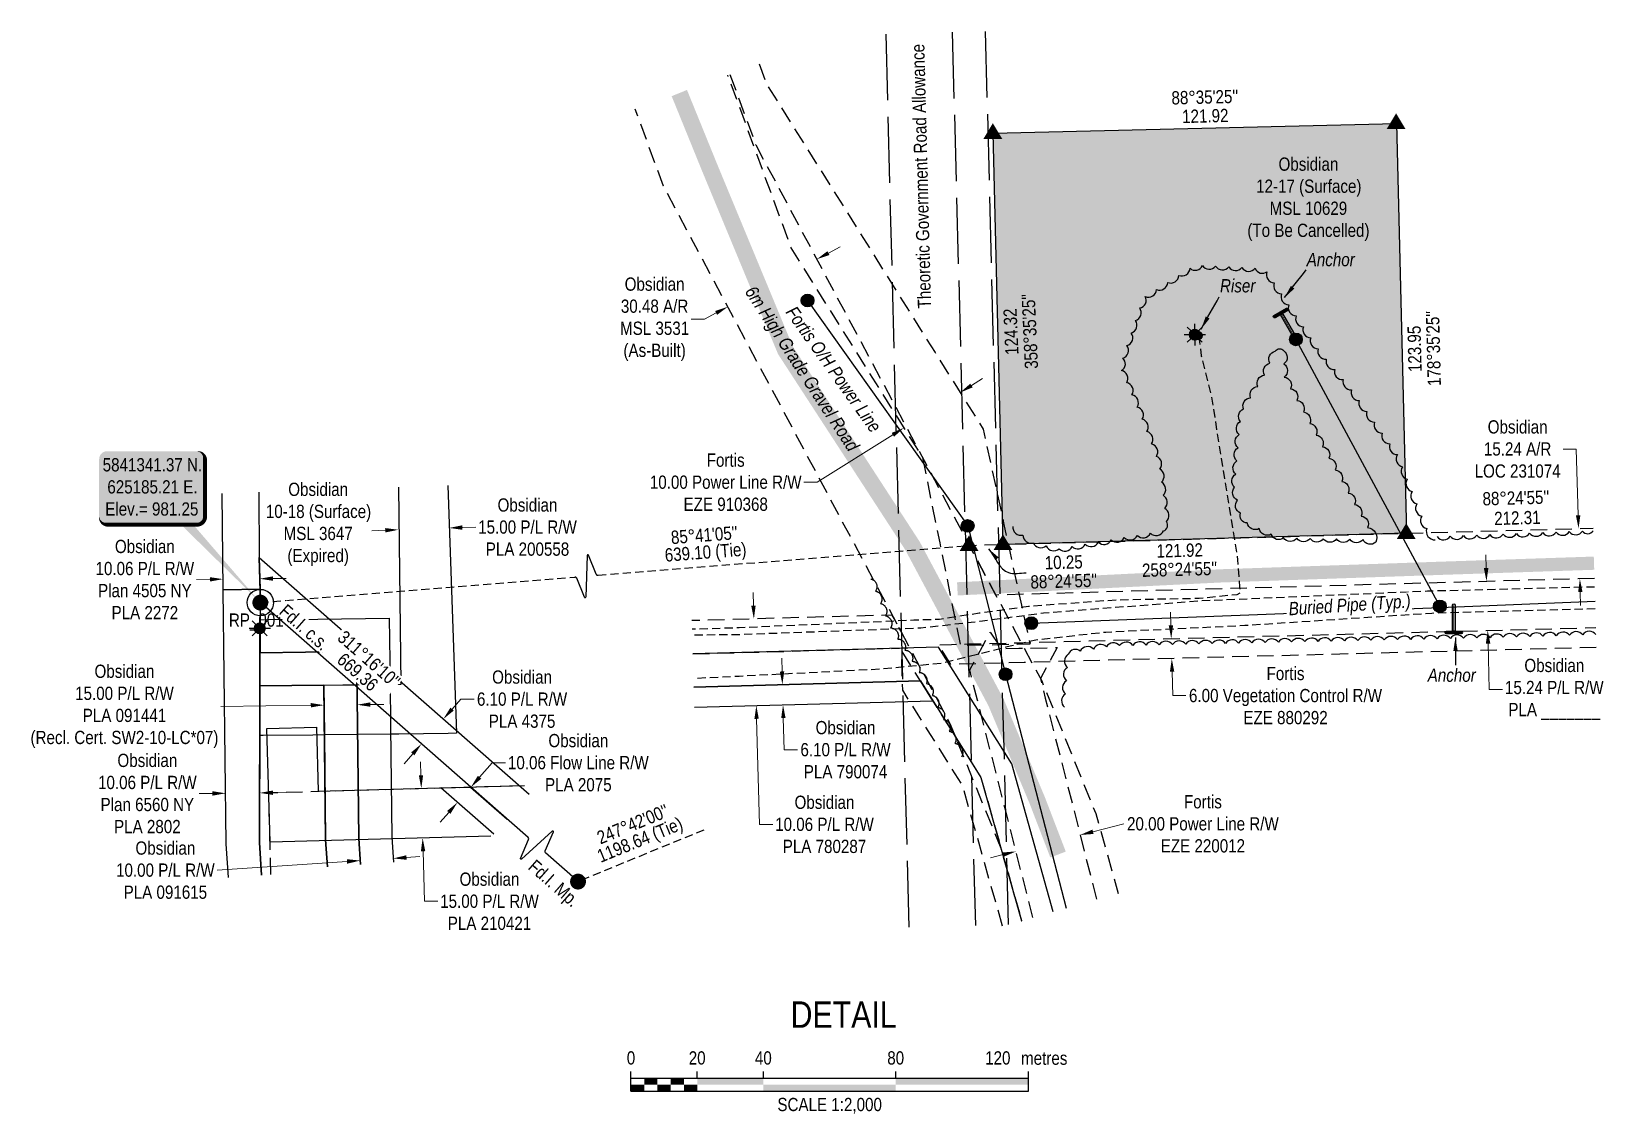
# Model space of a CAD drawing. Extents: x 623641 to 629563, y 5840932 to 5844881.
# Drawn here: x 627833 to 629020, y 5841177 to 5841995 of the extents above; entities that cross this region are included whole.
import ezdxf
from ezdxf.enums import TextEntityAlignment as Align

# ---------------------------------------------------------------- set-up
doc = ezdxf.new("R2010")
doc.units = 0
doc.header["$LTSCALE"] = 5
doc.header["$PDSIZE"] = 0.5
for name, pattern in [('0', [1, 1, 0]), ('foc-ACCESSROAD', [3.75, 2.5, -1.25]), ('foc-FLOWLINE', [3.75, 2.5, -1.25]), ('foc-TIELINE', [1.875, 1.25, -0.625]), ('foc-UNSURVEYED', [12.5, 10, -2.5]), ('POWERLINE5', [7.8, 2.4, -0.6, 0.6, -0.6, 0.6, -0.6, 2.4]), ('UG_PIPE', [1.875, 1.25, -0.625])]:
    doc.linetypes.add(name, pattern=pattern)
doc.layers.get('Defpoints').update_dxf_attribs({"color": 9})
for name, color, linetype in [('35', 37, 'Continuous'), ('AS-PIPE-UG', 44, 'UG_PIPE'), ('AS-PIPE-UG-T', 44, 'Continuous'), ('AS-POWER', 104, 'foc-POWER'), ('AS-POWER-EXISTING', 72, 'POWERLINE5'), ('AS-POWER-T', 104, 'Continuous'), ('AS-ROADS', 254, 'Continuous'), ('AS-SYMBOL', 7, 'Continuous'), ('C-AR', 13, 'foc-ACCESSROAD'), ('C-FLOWLINE', 13, 'foc-FLOWLINE'), ('C-RW', 13, 'Continuous'), ('C-WS', 13, 'foc-ACCESSROAD'), ('C-WS-S', 13, 'Continuous'), ('DETAIL-T', 7, 'Continuous'), ('F-EZE', 190, 'foc-FLOWLINE'), ('L-BD', 7, 'Continuous'), ('L-MON', 1, 'Continuous'), ('L-ROAD-T', 7, 'Continuous'), ('L-TIE', 7, 'foc-TIELINE'), ('L-USEC', 7, 'foc-UNSURVEYED'), ('P-PROPOSED', 10, 'Continuous'), ('P-PROPOSED-H', 21, 'Continuous'), ('T-BUSH', 110, '0')]:
    doc.layers.add(name, color=color, linetype=linetype)
for name, color, linetype, lineweight in [('C-AR-T', 13, 'Continuous', 9), ('C-FLOWLINE-T', 13, 'Continuous', 9), ('C-RW-T', 13, 'Continuous', 9), ('C-WS-T', 13, 'Continuous', 9), ('F-AR-T', 190, 'Continuous', 9), ('F-EZE-T', 190, 'Continuous', 9), ('T-TEXT', 48, 'Continuous', 18)]:
    doc.layers.add(name, color=color, linetype=linetype, lineweight=lineweight)
doc.styles.add('80', font='ARIALN.TTF', dxfattribs={"height": 10})
doc.styles.add('80CG', font='ARIALN.TTF', dxfattribs={"height": 10})
doc.styles.add('80L', font='ARIALN.TTF', dxfattribs={"height": 10})
doc.styles.add('foc-LtypeFont', font='ARIALN.TTF', dxfattribs={"height": 7.35})
doc.linetypes.add('foc-POWER', pattern='A,6,-1,["P",foc-LtypeFont,S=0.2,R=0,X=-0.625,Y=-0.75],-1.24,4', length=12.24)
doc.dimstyles.new('Compass 5 000', dxfattribs={"dimscale": 5, "dimtxt": 9, "dimasz": 2, "dimexe": 0.2, "dimexo": 0.0625, "dimgap": 0.5, "dimtad": 0, "dimtih": 1, "dimtoh": 1, "dimzin": 0, "dimdsep": 46, "dimtxsty": '80CG', "dimcen": 0.1, "dimse1": 1, "dimse2": 1, "dimclrd": 256, "dimclrt": 256, "dimaunit": 1, "dimadec": 4, "dimazin": 0, "dimtfac": 0.06, "dimtofl": 0, "dimtmove": 0, "dimatfit": 1, "dimfxl": 0.2, "dimtolj": 1, "dimtzin": 0, "dimlwd": -1, "dimarcsym": 0})

msp = doc.modelspace()

# ---------------------------------------------------------------- texts
at = {"layer": '35', "color": 3, "style": '80'}
msp.add_attdef('RP_001', (627981.68, 5841545.275), 'RP', height=9.9965, dxfattribs=at)
at = {"layer": 'AS-POWER-T', "char_height": 9.99645, "attachment_point": 1, "style": '80L'}
for insert in [(628795.665, 5841827.636), (628887.06, 5841513.632)]:
    msp.add_mtext_dynamic_manual_height_columns('\\pi0.04998;{\\fArial Narrow|b0|i1|c0|p34;Anchor}', width=37.37869, gutter_width=124.956, heights=[0], dxfattribs=dict(at, insert=insert))
at = {"layer": 'AS-POWER-T', "insert": (628409.752, 5841788.87), "char_height": 9.99645, "attachment_point": 1, "rotation": 305.390338, "style": '80L'}
msp.add_mtext_dynamic_manual_height_columns('\\pi0.32615;{\\fArial Narrow|b0|i1|c0|p34;Fortis O/H Power Line}', width=112.4612, gutter_width=125, heights=[0], dxfattribs=at)
at = {"layer": 'C-WS-T', "char_height": 9.99645, "attachment_point": 1, "style": '80L'}
for s, width, gutter_width, insert in [('\\pi23.93646;Obsidian\\P\\pi7.02568;12-17 (Surface)\\P\\pi17.24375;MSL 10629\\P\\pi0.39433;(To Be Cancelled)', 91.69094, 125, (628750.478, 5841899.756)), ('\\pi17.58847;Obsidian\\P\\pi0.67769;10-18 (Surface)\\P\\pi14.0938;MSL 3647\\P\\pi16.96454;(Expired)', 78.99495, 50, (628008.918, 5841654.062))]:
    msp.add_mtext_dynamic_manual_height_columns(s, width=width, gutter_width=gutter_width, heights=[0], dxfattribs=dict(at, insert=insert))
at = {"layer": 'DETAIL-T', "color": 3, "insert": (628445.976, 5841252.214), "char_height": 19.9929, "width": 223.77865, "attachment_point": 5, "style": '80CG'}
msp.add_mtext('DETAIL', dxfattribs=at)
at = {"layer": 'L-BD', "style": '80L'}
for s, height, rotation, p in [("88°35'25''", 9.9965, 1.4097, (628718.747, 5841945.411)), ('121.92', 9.9965, 1.4097, (628719.097, 5841931.171)), ("178°35'25''", 9.99645, 91.4104, (628891.39, 5841755.516)), ('123.95', 9.9965, 91.4104, (628877.149, 5841755.165))]:
    msp.add_text(s, height=height, rotation=rotation, dxfattribs=at).set_placement(p, align=Align.MIDDLE)
at = {"layer": 'L-BD', "insert": (628568.656, 5841738.92), "char_height": 9.99645, "width": 56.2874, "attachment_point": 1, "rotation": 92.594855, "line_spacing_factor": 0.855, "style": '80L'}
msp.add_mtext("\\pi11.54659;124.32\\P\\pi0.27841;358°35'25''", dxfattribs=at)
at = {"layer": 'L-BD', "linetype": 'Continuous', "char_height": 9.99645, "attachment_point": 1, "style": '80L'}
for s, insert, width, rotation, line_spacing_factor in [("\\pi0.27841;88°24'55'' \\P\\pi8.66562;212.31", (628928.084, 5841646.877), 49.91858, 1.5849, 0.907424), ("\\pi5.89375;85°41'05'' \\P\\pi0.25455;639.10 (Tie)", (628309.292, 5841617.191), 61.14925, 4.3154, 0.775805), ("\\pi11.48181;10.25 \\P\\pi0.27841;88°24'55''", (628586.23, 5841598.259), 49.91858, 1.6109, 0.855), ("\\pi11.54659;121.92 \\P\\pi0.21023;258°24'55''", (628670.585, 5841607.093), 56.2874, 1.5779, 0.855), ("\\pi5.82556;247°42'00'' \\P\\pi0.66368;1198.64 (Tie)", (628253.167, 5841387.75), 67.51807, 22.299528, 0.775805)]:
    msp.add_mtext(s, dxfattribs=dict(at, insert=insert, width=width, rotation=rotation, line_spacing_factor=line_spacing_factor))
at = {"layer": 'L-ROAD-T', "style": '80L'}
msp.add_text('Theoretic Government Road Allowance', height=9.99645, rotation=91.481228, dxfattribs=at).set_placement((628504.476, 5841885.623), align=Align.MIDDLE_CENTER)
at = {"layer": 'T-TEXT', "insert": (628379.037, 5841804.287), "char_height": 9.99645, "attachment_point": 1, "rotation": 303.007223, "style": '80L'}
msp.add_mtext_dynamic_manual_height_columns('\\pi0.5273;{\\fArial Narrow|b0|i1|c0|p34;6m High Grade Gravel Road}', width=145.78499, gutter_width=125, heights=[0], dxfattribs=at)
at = {"layer": 'T-TEXT', "insert": (628729.9, 5841807.864), "char_height": 9.99645, "attachment_point": 1, "style": '80L'}
msp.add_mtext_dynamic_manual_height_columns('\\pi0.32615;{\\fArial Narrow|b0|i1|c0|p34;Riser}', width=27.81183, gutter_width=125, heights=[0], dxfattribs=at)

# ---------------------------------------------------------------- blocks, each defined once
blk = doc.blocks.new('POWERPOLE')
h = blk.add_hatch(color=255)
edge = h.paths.add_edge_path()
edge.add_arc((0, 0), 0.96, 0, 360)
at = {"linetype": 'Continuous'}
for p, q in [((0.68, -0.68), (-0.68, 0.68)), ((-0.68, -0.68), (0.68, 0.68))]:
    blk.add_line(p, q, dxfattribs=at)
blk.add_circle((0, 0), 0.96, dxfattribs=at)
blk = doc.blocks.new('RISER')
h = blk.add_hatch(color=255)
h.dxf.hatch_style = 1
edge = h.paths.add_edge_path()
edge.add_arc((0, 0), 0.7, 0, 360)
blk.add_hatch(color=48).paths.add_polyline_path([(0.58, -0.15), (-0.58, -0.15, 0.774597)])
at = {"color": 48}
blk.add_line((-0.58, -0.15), (0.58, -0.15), dxfattribs=at)
blk.add_circle((0, 0), 0.6, dxfattribs=at)
blk = doc.blocks.new('*U674')
h = blk.add_hatch(color=255)
h.dxf.hatch_style = 1
edge = h.paths.add_edge_path()
edge.add_arc((0.95, 0.55), 0.2, -60.2318, 119.7682, ccw=False)
edge.add_line((1.05, 0.37), (-0.07, -0.27))
edge.add_line((-0.07, -0.27), (-0.86, -0.72))
edge.add_arc((-0.95, -0.55), 0.2, 119.7682, 299.7682, ccw=False)
edge.add_line((-1.05, -0.37), (0.86, 0.72))
h = blk.add_hatch(color=255)
h.dxf.hatch_style = 1
edge = h.paths.add_edge_path()
edge.add_arc((2.27, -3.98), 0.2, -150.2318, 29.7682, ccw=False)
edge.add_line((2.1, -4.07), (-0.07, -0.27))
edge.add_line((-0.07, -0.27), (0.27, -0.07))
edge.add_line((0.27, -0.07), (2.45, -3.88))
at = {"color": 255}
blk.add_lwpolyline([(0.86, 0.72, -1), (1.05, 0.37), (-0.07, -0.27), (-0.86, -0.72, -1), (-1.05, -0.37)], format="xyb", close=True, dxfattribs=at)
at = {"color": 72, "const_width": 0.1, "flags": 128}
for points in [[(0.95, 0.55), (-0.95, -0.55)], [(2.27, -3.98), (0, 0)]]:
    blk.add_lwpolyline(points, dxfattribs=at)
at = {"color": 255, "flags": 128}
blk.add_lwpolyline([(2.45, -3.88, -1), (2.1, -4.07), (-0.07, -0.27), (0.27, -0.07)], format="xyb", close=True, dxfattribs=at)
blk = doc.blocks.new('DYN_ANCHOR')
h = blk.add_hatch(color=255)
h.dxf.hatch_style = 1
edge = h.paths.add_edge_path()
edge.add_arc((0, 4.125), 0.2, 0, 180, ccw=False)
edge.add_line((0.2, 4.125), (0.2, 0.2))
edge.add_line((0.2, 0.2), (-0.2, 0.2))
edge.add_line((-0.2, 0.2), (-0.2, 4.125))
h = blk.add_hatch(color=255)
h.dxf.hatch_style = 1
edge = h.paths.add_edge_path()
edge.add_arc((-1.1, 0), 0.2, 90, 270, ccw=False)
edge.add_line((-1.1, 0.2), (0.2, 0.2))
edge.add_line((0.2, 0.2), (1.1, 0.2))
edge.add_arc((1.1, 0), 0.2, -90, 90, ccw=False)
edge.add_line((1.1, -0.2), (-1.1, -0.2))
at = {"color": 255, "flags": 128}
blk.add_lwpolyline([(-0.2, 4.125, -1), (0.2, 4.125), (0.2, 0.2), (-0.2, 0.2)], format="xyb", close=True, dxfattribs=at)
at = {"color": 72, "const_width": 0.1, "flags": 128}
for points in [[(0, 4.125), (0, 0)], [(-1.1, 0), (1.1, 0)]]:
    blk.add_lwpolyline(points, dxfattribs=at)
at = {"color": 255}
blk.add_lwpolyline([(-1.1, -0.2, -1), (-1.1, 0.2), (0.2, 0.2), (1.1, 0.2, -1), (1.1, -0.2)], format="xyb", close=True, dxfattribs=at)
blk = doc.blocks.new('GAS')
h = blk.add_hatch(color=255)
h.dxf.hatch_style = 1
edge = h.paths.add_edge_path()
edge.add_arc((0, 0), 0.9, 0, 360)
for p, q in [((-0.81, 0), (-1.62, 0)), ((-0.57, 0.57), (-1.14, 1.14)), ((0, 0.81), (0, 1.62)), ((0.57, 0.57), (1.14, 1.14)), ((1.62, 0), (0.81, 0)), ((-0.57, -0.57), (-1.14, -1.14)), ((0, -0.81), (0, -1.62)), ((1.14, -1.14), (0.57, -0.57))]:
    blk.add_line(p, q)
blk.add_circle((0, 0), 0.8)
blk = doc.blocks.new('STRIA')
blk.add_hatch(color=255).paths.add_polyline_path([(-0.04, 1.52), (-1.47, -0.87), (1.39, -0.87)])
blk = doc.blocks.new('STRIAA')
blk.add_blockref('STRIA', (0, 0))
blk = doc.blocks.new('STRIB')
at = {"color": 1}
blk.add_solid([(-1.12, -0.67), (-0.04, 1.13), (1.04, -0.67)], dxfattribs=at)
blk = doc.blocks.new('STRIBB')
blk.add_blockref('STRIB', (0, 0))
blk = doc.blocks.new('STRICC')
for name in ['STRIAA', 'STRIBB']:
    blk.add_blockref(name, (0, 0))
blk = doc.blocks.new('fdspike')
blk.add_blockref('STRICC', (0, 0))
blk = doc.blocks.new('TRIA')
blk.add_hatch(color=255).paths.add_polyline_path([(-0.04, 1.52), (-1.47, -0.87), (1.39, -0.87)])
blk = doc.blocks.new('TRIAA')
blk.add_blockref('TRIA', (0, 0))
blk = doc.blocks.new('TRIB')
at = {"color": 1}
blk.add_lwpolyline([(-1.12, -0.67), (-0.04, 1.13), (1.04, -0.67)], close=True, dxfattribs=at)
blk = doc.blocks.new('TRIBB')
blk.add_blockref('TRIB', (0, 0))
blk = doc.blocks.new('TRICC')
for name in ['TRIAA', 'TRIBB']:
    blk.add_blockref(name, (0, 0))
blk = doc.blocks.new('plspike')
blk.add_blockref('TRICC', (0, 0))
blk = doc.blocks.new('*D650')
at = {"layer": 'Defpoints', "color": 0, "linetype": 'Continuous', "transparency": 16777216}
for p in [(628624.6, 5841387.9), (628632.6, 5841356.6), (628584.2, 5841344.2)]:
    blk.add_point(p, dxfattribs=at)
at = {"layer": 'F-EZE-T', "transparency": 16777216}
for p, q in [((628634.3, 5841390.4), (628657.7, 5841396.3)), ((628566.5, 5841373.1), (628556.8, 5841370.6))]:
    blk.add_line(p, q, dxfattribs=at)
at = {"layer": 'F-EZE-T', "linetype": 'Continuous', "transparency": 16777216}
for points in [[(628633.9, 5841392), (628634.7, 5841388.7), (628624.6, 5841387.9)], [(628566.1, 5841374.7), (628566.9, 5841371.5), (628576.2, 5841375.5)]]:
    blk.add_solid(points, dxfattribs=at)
at = {"layer": 'F-EZE-T', "linetype": 'Continuous', "transparency": 16777216, "insert": (628717.3, 5841396.3), "char_height": 10, "attachment_point": 5, "style": '80CG'}
blk.add_mtext('\\A1;Fortis\\P20.00 Power Line R/W\\PEZE 220012', dxfattribs=at)
blk = doc.blocks.new('*D651')
at = {"layer": 'C-AR-T', "transparency": 16777216}
for p, q in [((628434.5, 5841827.6), (628443.3, 5841832.3)), ((628340.8, 5841777.6), (628330.8, 5841777.6)), ((628349.7, 5841782.3), (628340.8, 5841777.6))]:
    blk.add_line(p, q, dxfattribs=at)
at = {"layer": 'C-AR-T', "linetype": 'Continuous', "transparency": 16777216}
for points in [[(628433.7, 5841829), (628435.3, 5841826.1), (628425.7, 5841822.9)], [(628348.9, 5841783.8), (628350.4, 5841780.9), (628358.5, 5841787)]]:
    blk.add_solid(points, dxfattribs=at)
at = {"layer": 'Defpoints', "color": 0, "linetype": 'Continuous', "transparency": 16777216}
for p in [(628401.3, 5841868.6), (628334.1, 5841832.7), (628358.5, 5841787)]:
    blk.add_point(p, dxfattribs=at)
at = {"layer": 'C-AR-T', "linetype": 'Continuous', "transparency": 16777216, "insert": (628303.2, 5841777.6), "char_height": 10, "attachment_point": 5, "style": '80CG'}
blk.add_mtext('\\A1;Obsidian\\P30.48 A/R^JMSL 3531\\P(As-Built)', dxfattribs=at)
blk = doc.blocks.new('*D652')
at = {"layer": 'Defpoints', "color": 0, "linetype": 'Continuous', "transparency": 16777216}
for p in [(628467, 5841829), (628424.6, 5841802.4), (628491.6, 5841695.6)]:
    blk.add_point(p, dxfattribs=at)
at = {"layer": 'F-AR-T', "transparency": 16777216}
for p, q in [((628542.5, 5841727.5), (628550.9, 5841732.8)), ((628483.2, 5841690.3), (628426, 5841654.4)), ((628426, 5841654.4), (628416, 5841654.4))]:
    blk.add_line(p, q, dxfattribs=at)
at = {"layer": 'F-AR-T', "linetype": 'Continuous', "transparency": 16777216}
for points in [[(628541.6, 5841728.9), (628543.4, 5841726.1), (628534, 5841722.2)], [(628482.3, 5841691.7), (628484, 5841688.8), (628491.6, 5841695.6)]]:
    blk.add_solid(points, dxfattribs=at)
at = {"layer": 'F-AR-T', "linetype": 'Continuous', "transparency": 16777216, "insert": (628356.9, 5841654.4), "char_height": 10, "attachment_point": 5, "style": '80CG'}
blk.add_mtext('\\A1;Fortis\\P10.00 Power Line R/W\\PEZE 910368', dxfattribs=at)
blk = doc.blocks.new('*D653')
at = {"layer": 'Defpoints', "color": 0, "linetype": 'Continuous', "transparency": 16777216}
for p in [(628714.1, 5841536.7), (628693.8, 5841521.2), (628714.4, 5841521.7)]:
    blk.add_point(p, dxfattribs=at)
at = {"layer": 'F-EZE-T', "transparency": 16777216}
for p, q in [((628693.1, 5841546.2), (628692.9, 5841556.2)), ((628694, 5841511.2), (628694.5, 5841493.2)), ((628694.5, 5841493.2), (628704.5, 5841493.2))]:
    blk.add_line(p, q, dxfattribs=at)
at = {"layer": 'F-EZE-T', "linetype": 'Continuous', "transparency": 16777216}
for points in [[(628694.8, 5841546.2), (628691.5, 5841546.2), (628693.4, 5841536.2)], [(628695.7, 5841511.2), (628692.4, 5841511.2), (628693.8, 5841521.2)]]:
    blk.add_solid(points, dxfattribs=at)
at = {"layer": 'F-EZE-T', "linetype": 'Continuous', "transparency": 16777216, "insert": (628779.7, 5841493.2), "char_height": 10, "attachment_point": 5, "style": '80CG'}
blk.add_mtext('\\A1;Fortis\\P6.00 Vegetation Control R/W\\PEZE 880292', dxfattribs=at)
blk = doc.blocks.new('*D654')
at = {"layer": 'C-AR-T', "transparency": 16777216}
for p, q in [((628999.3, 5841679.5), (628989.3, 5841679.5)), ((629000.7, 5841629.5), (628999.3, 5841679.5)), ((629002.3, 5841571.4), (629002.6, 5841561.4))]:
    blk.add_line(p, q, dxfattribs=at)
at = {"layer": 'C-AR-T', "linetype": 'Continuous', "transparency": 16777216}
for points in [[(629002.4, 5841629.5), (628999, 5841629.4), (629001, 5841619.5)], [(629004, 5841571.5), (629000.7, 5841571.4), (629002, 5841581.4)]]:
    blk.add_solid(points, dxfattribs=at)
at = {"layer": 'Defpoints', "color": 0, "linetype": 'Continuous', "transparency": 16777216}
for p in [(628955.3, 5841618.2), (629001, 5841619.5), (628956.4, 5841580.1)]:
    blk.add_point(p, dxfattribs=at)
at = {"layer": 'C-AR-T', "linetype": 'Continuous', "transparency": 16777216, "insert": (628955, 5841679.5), "char_height": 10, "attachment_point": 5, "style": '80CG'}
blk.add_mtext('\\A1;Obsidian\\P15.24 A/R\\PLOC 231074', dxfattribs=at)
blk = doc.blocks.new('*U661')
h = blk.add_hatch(color=254)
edge = h.paths.add_edge_path()
edge.add_line((-34, -28.5), (34, -28.5))
edge.add_arc((34, -22.5), 6, 270, 360)
edge.add_line((40, -22.5), (40, 21))
edge.add_arc((34, 21), 6, 0, 90)
edge.add_line((34, 27), (-34, 27))
edge.add_arc((-34, 21), 6, 90, 180)
edge.add_line((-40, 21), (-40, -22.5))
edge.add_arc((-34, -22.5), 6, 180, 270)
at = {"color": 1, "flags": 128}
blk.add_lwpolyline([(-34, -28.5, 3, 3, 0), (34, -28.5, 3, 3, 0.414214), (40, -22.5, 3, 3, 0), (40, 21, 3, 0, 0.414214), (34, 27, 0, 0, 0), (-34, 27, 0, 0, 0.414214), (-40, 21, 0, 0, 0), (-40, -22.5, 0, 3, 0.414214)], format="xyseb", close=True, dxfattribs=at)
blk.add_lwpolyline([(81.8, -87.4, 0, 10, 0), (0, 0, 5, 5, 0)], format="xyseb", dxfattribs=at)
at = {"color": 1, "style": '80'}
blk.add_attdef('ENTER_TEXT_001', (-36, -5), '', height=10, dxfattribs=at)
blk = doc.blocks.new('fdia')
at = {"color": 255, "const_width": 1}
blk.add_lwpolyline([(-0.5, 0, 1), (0.5, 0, 1)], format="xyb", close=True, dxfattribs=at)
blk = doc.blocks.new('Fdiaa')
blk.add_blockref('fdia', (0, 0))
blk = doc.blocks.new('fdib')
at = {"color": 1, "const_width": 1.6}
blk.add_lwpolyline([(-0.4, 0, 1), (0.4, 0, 1)], format="xyb", close=True, dxfattribs=at)
at = {"color": 1}
blk.add_circle((0, 0), 0.8, dxfattribs=at)
blk = doc.blocks.new('Fdibb')
blk.add_blockref('fdib', (0, 0))
blk = doc.blocks.new('fdicc')
for name in ['Fdibb', 'Fdiaa']:
    blk.add_blockref(name, (0, 0))
blk = doc.blocks.new('FDI')
blk.add_blockref('fdicc', (0, 0))
blk = doc.blocks.new('linebrk')
blk.add_lwpolyline([(0, 0.00175, -0.346152), (-0.00019, 0.0015), (-0.00314, 0.00055, 0.772575), (-0.00312, 0.00036), (0.00312, -0.00036, -0.772575), (0.00314, -0.00055), (0.00019, -0.0015, 0.346152), (0, -0.00175)], format="xyb")
blk = doc.blocks.new('*D655')
at = {"layer": 'C-RW-T', "transparency": 16777216}
for p, q in [((628399.5, 5841511.5), (628399.2, 5841521.5)), ((628400.4, 5841476.2), (628401.1, 5841452.3)), ((628401.1, 5841452.3), (628411.1, 5841452.3))]:
    blk.add_line(p, q, dxfattribs=at)
at = {"layer": 'C-RW-T', "linetype": 'Continuous', "transparency": 16777216}
for points in [[(628401.1, 5841511.5), (628397.8, 5841511.4), (628399.7, 5841501.5)], [(628402.1, 5841476.3), (628398.8, 5841476.2), (628400.2, 5841486.2)]]:
    blk.add_solid(points, dxfattribs=at)
at = {"layer": 'Defpoints', "color": 0, "linetype": 'Continuous', "transparency": 16777216}
for p in [(628420.6, 5841502.1), (628400.2, 5841486.2), (628421.1, 5841486.8)]:
    blk.add_point(p, dxfattribs=at)
at = {"layer": 'C-RW-T', "linetype": 'Continuous', "transparency": 16777216, "insert": (628447.4, 5841452.3), "char_height": 10, "attachment_point": 5, "style": '80CG'}
blk.add_mtext('\\A1;Obsidian\\P6.10 P/L R/W\\PPLA 790074', dxfattribs=at)
blk = doc.blocks.new('*D656')
at = {"layer": 'C-RW-T', "transparency": 16777216}
for p, q in [((628126.7, 5841433.1), (628126.4, 5841443.1)), ((628128.3, 5841375.6), (628129.4, 5841337.8)), ((628129.4, 5841337.8), (628139.4, 5841337.8))]:
    blk.add_line(p, q, dxfattribs=at)
at = {"layer": 'C-RW-T', "linetype": 'Continuous', "transparency": 16777216}
for points in [[(628128.4, 5841433.1), (628125.1, 5841433.1), (628127, 5841423.1)], [(628130, 5841375.7), (628126.7, 5841375.6), (628128, 5841385.6)]]:
    blk.add_solid(points, dxfattribs=at)
at = {"layer": 'Defpoints', "color": 0, "linetype": 'Continuous', "transparency": 16777216}
for p in [(628125, 5841423.1), (628126, 5841385.6), (628128, 5841385.6)]:
    blk.add_point(p, dxfattribs=at)
at = {"layer": 'C-RW-T', "linetype": 'Continuous', "transparency": 16777216, "insert": (628178.5, 5841337.8), "char_height": 10, "attachment_point": 5, "style": '80CG'}
blk.add_mtext('\\A1;Obsidian\\P15.00 P/L R/W\\PPLA 210421', dxfattribs=at)
blk = doc.blocks.new('*D657')
at = {"layer": 'C-RW-T', "transparency": 16777216}
for p, q in [((628070.9, 5841367.9), (627972.8, 5841361.3)), ((628115.8, 5841370.9), (628125.8, 5841371.6))]:
    blk.add_line(p, q, dxfattribs=at)
at = {"layer": 'C-RW-T', "linetype": 'Continuous', "transparency": 16777216}
for points in [[(628115.7, 5841372.6), (628115.9, 5841369.2), (628105.8, 5841370.2)], [(628070.8, 5841369.6), (628071, 5841366.2), (628080.9, 5841368.6)]]:
    blk.add_solid(points, dxfattribs=at)
at = {"layer": 'Defpoints', "color": 0, "linetype": 'Continuous', "transparency": 16777216}
for p in [(628080.3, 5841376.3), (628105.3, 5841378), (628080.9, 5841368.6)]:
    blk.add_point(p, dxfattribs=at)
at = {"layer": 'C-RW-T', "linetype": 'Continuous', "transparency": 16777216, "insert": (627933.7, 5841361.3), "char_height": 10, "attachment_point": 5, "style": '80CG'}
blk.add_mtext('\\A1;Obsidian\\P10.00 P/L R/W\\PPLA 091615', dxfattribs=at)
blk = doc.blocks.new('*D658')
at = {"layer": 'C-RW-T', "transparency": 16777216}
for p, q in [((628099.7, 5841618.2), (628089.7, 5841617.8)), ((628158.1, 5841620.2), (628168.1, 5841620.5))]:
    blk.add_line(p, q, dxfattribs=at)
at = {"layer": 'C-RW-T', "linetype": 'Continuous', "transparency": 16777216}
for points in [[(628158, 5841621.9), (628158.1, 5841618.5), (628148.1, 5841619.9)], [(628099.7, 5841619.8), (628099.8, 5841616.5), (628109.7, 5841618.5)]]:
    blk.add_solid(points, dxfattribs=at)
at = {"layer": 'Defpoints', "color": 0, "linetype": 'Continuous', "transparency": 16777216}
for p in [(628148.1, 5841619.9), (628110.6, 5841592), (628149, 5841593.3)]:
    blk.add_point(p, dxfattribs=at)
at = {"layer": 'C-RW-T', "linetype": 'Continuous', "transparency": 16777216, "insert": (628207.2, 5841620.5), "char_height": 10, "attachment_point": 5, "style": '80CG'}
blk.add_mtext('\\A1;Obsidian\\P15.00 P/L R/W\\PPLA 200558', dxfattribs=at)
blk = doc.blocks.new('*D659')
at = {"layer": 'C-RW-T', "transparency": 16777216}
for p, q in [((628014.9, 5841419.8), (628024.9, 5841419.9)), ((627969.2, 5841419.3), (627959.2, 5841419.2))]:
    blk.add_line(p, q, dxfattribs=at)
at = {"layer": 'C-RW-T', "linetype": 'Continuous', "transparency": 16777216}
for points in [[(627969.2, 5841421), (627969.2, 5841417.6), (627979.2, 5841419.4)], [(628014.9, 5841421.5), (628014.9, 5841418.2), (628004.9, 5841419.7)]]:
    blk.add_solid(points, dxfattribs=at)
at = {"layer": 'Defpoints', "color": 0, "linetype": 'Continuous', "transparency": 16777216}
for p in [(627979.2, 5841422.9), (628004.9, 5841423.2), (627979.2, 5841419.4)]:
    blk.add_point(p, dxfattribs=at)
at = {"layer": 'C-RW-T', "linetype": 'Continuous', "transparency": 16777216, "insert": (627920.1, 5841419.2), "char_height": 10, "attachment_point": 5, "style": '80CG'}
blk.add_mtext('\\A1;Obsidian\\P10.06 P/L R/W\\PPlan 6560 NY\\PPLA 2802', dxfattribs=at)
blk = doc.blocks.new('*D660')
at = {"layer": 'C-RW-T', "transparency": 16777216}
for p, q in [((627967.3, 5841581.1), (627957.3, 5841580.9)), ((628014.9, 5841581.6), (628024.9, 5841581.8))]:
    blk.add_line(p, q, dxfattribs=at)
at = {"layer": 'C-RW-T', "linetype": 'Continuous', "transparency": 16777216}
for points in [[(627967.3, 5841582.7), (627967.3, 5841579.4), (627977.3, 5841581.2)], [(628014.9, 5841583.3), (628014.9, 5841580), (628004.9, 5841581.5)]]:
    blk.add_solid(points, dxfattribs=at)
at = {"layer": 'Defpoints', "color": 0, "linetype": 'Continuous', "transparency": 16777216}
for p in [(627977.2, 5841587.6), (628004.9, 5841587.9), (627977.3, 5841581.2)]:
    blk.add_point(p, dxfattribs=at)
at = {"layer": 'C-RW-T', "linetype": 'Continuous', "transparency": 16777216, "insert": (627918.2, 5841580.9), "char_height": 10, "attachment_point": 5, "style": '80CG'}
blk.add_mtext('\\A1;Obsidian\\P10.06 P/L R/W\\PPlan 4505 NY\\PPLA 2272', dxfattribs=at)
blk = doc.blocks.new('*D662')
at = {"layer": 'C-RW-T', "transparency": 16777216}
for p, q in [((628043.5, 5841485.9), (627975.6, 5841485.1)), ((628088.6, 5841486.5), (628098.6, 5841486.6))]:
    blk.add_line(p, q, dxfattribs=at)
at = {"layer": 'C-RW-T', "linetype": 'Continuous', "transparency": 16777216}
for points in [[(628043.5, 5841487.6), (628043.6, 5841484.3), (628053.5, 5841486)], [(628088.5, 5841488.1), (628088.6, 5841484.8), (628078.6, 5841486.3)]]:
    blk.add_solid(points, dxfattribs=at)
at = {"layer": 'Defpoints', "color": 0, "linetype": 'Continuous', "transparency": 16777216}
for p in [(628053.5, 5841486), (628053.6, 5841483.3), (628078.6, 5841483.6)]:
    blk.add_point(p, dxfattribs=at)
at = {"layer": 'C-RW-T', "linetype": 'Continuous', "transparency": 16777216, "insert": (627902.8, 5841485.1), "char_height": 10, "attachment_point": 5, "style": '80CG'}
blk.add_mtext('\\A1;Obsidian\\P15.00 P/L R/W\\PPLA 091441\\P(Recl. Cert. SW2-10-LC*07)', dxfattribs=at)
blk = doc.blocks.new('*D663')
at = {"layer": 'C-RW-T', "transparency": 16777216}
for p, q in [((628150.2, 5841483), (628156.8, 5841490.5)), ((628156.8, 5841490.5), (628166.8, 5841490.5)), ((628120.5, 5841449.2), (628114, 5841441.7))]:
    blk.add_line(p, q, dxfattribs=at)
at = {"layer": 'C-RW-T', "linetype": 'Continuous', "transparency": 16777216}
for points in [[(628149, 5841484.1), (628151.5, 5841481.9), (628143.6, 5841475.5)], [(628119.3, 5841450.3), (628121.8, 5841448.1), (628127.1, 5841456.7)]]:
    blk.add_solid(points, dxfattribs=at)
at = {"layer": 'Defpoints', "color": 0, "linetype": 'Continuous', "transparency": 16777216}
for p in [(628143.6, 5841475.5), (628144.5, 5841474.8), (628128, 5841456)]:
    blk.add_point(p, dxfattribs=at)
at = {"layer": 'C-RW-T', "linetype": 'Continuous', "transparency": 16777216, "insert": (628203.1, 5841490.5), "char_height": 10, "attachment_point": 5, "style": '80CG'}
blk.add_mtext('\\A1;Obsidian\\P6.10 P/L R/W\\PPLA 4375', dxfattribs=at)
blk = doc.blocks.new('*D664')
at = {"layer": 'C-FLOWLINE-T', "transparency": 16777216}
for p, q in [((628171, 5841431.5), (628180.6, 5841442.5)), ((628180.6, 5841442.5), (628190.6, 5841442.5)), ((628147.8, 5841405), (628141.2, 5841397.5))]:
    blk.add_line(p, q, dxfattribs=at)
at = {"layer": 'C-FLOWLINE-T', "linetype": 'Continuous', "transparency": 16777216}
for points in [[(628169.7, 5841432.6), (628172.3, 5841430.4), (628164.4, 5841424)], [(628146.5, 5841406.1), (628149, 5841403.9), (628154.3, 5841412.5)]]:
    blk.add_solid(points, dxfattribs=at)
at = {"layer": 'Defpoints', "color": 0, "linetype": 'Continuous', "transparency": 16777216}
for p in [(628164.4, 5841424), (628180.6, 5841409.8), (628170.6, 5841398.3)]:
    blk.add_point(p, dxfattribs=at)
at = {"layer": 'C-FLOWLINE-T', "linetype": 'Continuous', "transparency": 16777216, "insert": (628245.6, 5841442.5), "char_height": 10, "attachment_point": 5, "style": '80CG'}
blk.add_mtext('\\A1;Obsidian\\P10.06 Flow Line R/W\\PPLA 2075', dxfattribs=at)
blk = doc.blocks.new('*D671')
at = {"layer": 'C-RW-T', "transparency": 16777216}
for p, q in [((628377.9, 5841561.2), (628377.6, 5841571.2)), ((628380.2, 5841475.7), (628382.5, 5841395.9)), ((628382.5, 5841395.9), (628392.5, 5841395.9))]:
    blk.add_line(p, q, dxfattribs=at)
at = {"layer": 'C-RW-T', "linetype": 'Continuous', "transparency": 16777216}
for points in [[(628379.5, 5841561.2), (628376.2, 5841561.1), (628378.2, 5841551.2)], [(628381.9, 5841475.7), (628378.6, 5841475.6), (628380, 5841485.7)]]:
    blk.add_solid(points, dxfattribs=at)
at = {"layer": 'Defpoints', "color": 0, "linetype": 'Continuous', "transparency": 16777216}
for p in [(628354.9, 5841550.5), (628356.7, 5841485), (628380, 5841485.7)]:
    blk.add_point(p, dxfattribs=at)
at = {"layer": 'C-RW-T', "linetype": 'Continuous', "transparency": 16777216, "insert": (628431.5, 5841395.9), "char_height": 10, "attachment_point": 5, "style": '80CG'}
blk.add_mtext('\\A1;Obsidian\\P10.06 P/L R/W\\PPLA 780287', dxfattribs=at)
blk = doc.blocks.new('*D673')
at = {"layer": 'C-RW-T', "transparency": 16777216}
for p, q in [((628931.2, 5841589.5), (628930.9, 5841599.5)), ((628932.7, 5841532.5), (628933.6, 5841497.9)), ((628933.6, 5841497.9), (628943.6, 5841497.9))]:
    blk.add_line(p, q, dxfattribs=at)
at = {"layer": 'C-RW-T', "linetype": 'Continuous', "transparency": 16777216}
for points in [[(628932.9, 5841589.5), (628929.5, 5841589.5), (628931.5, 5841579.5)], [(628934.4, 5841532.5), (628931, 5841532.4), (628932.4, 5841542.5)]]:
    blk.add_solid(points, dxfattribs=at)
at = {"layer": 'Defpoints', "color": 0, "linetype": 'Continuous', "transparency": 16777216}
for p in [(628970.7, 5841580.5), (628932.4, 5841542.5), (628971.7, 5841543.5)]:
    blk.add_point(p, dxfattribs=at)
at = {"layer": 'C-RW-T', "linetype": 'Continuous', "transparency": 16777216, "insert": (628982.7, 5841497.9), "char_height": 10, "attachment_point": 5, "style": '80CG'}
blk.add_mtext('\\A1;Obsidian\\P15.24 P/L R/W\\PPLA _______', dxfattribs=at)
blk = doc.blocks.new('*U532')
at = {"color": 0}
for p, q in [((-150, 0), (-150, 15)), ((-100, 10), (-100, 15)), ((-50, 10), (-50, 15)), ((50, 10), (50, 15)), ((150.2, 0), (150.2, 15)), ((-150, 10), (150.2, 10)), ((-150, 0), (150.2, 0))]:
    blk.add_line(p, q, dxfattribs=at)
for points in [[(-150, 5), (-140, 5), (-150, 0), (-140, 0)], [(-140, 10), (-130, 10), (-140, 5), (-130, 5)], [(-130, 5), (-120, 5), (-130, 0), (-120, 0)], [(-120, 10), (-110, 10), (-120, 5), (-110, 5)], [(-110, 5), (-100, 5), (-110, 0), (-100, 0)], [(-100, 10), (-50, 10), (-100, 5), (-50, 5)], [(-50, 5), (50, 5), (-50, 0), (50, 0)], [(50, 10), (150.2, 10), (50, 5), (150.2, 5)]]:
    blk.add_solid(points, dxfattribs=at)
at = {"color": 0, "style": '80'}
blk.add_text('metres', height=10, dxfattribs=at).set_placement((162.2, 20), align=Align.CENTER)
at = {"color": 0, "char_height": 10, "style": '80'}
for s, insert, attachment_point in [('0', (-150, 30.2), 2), ('20', (-100, 30.2), 2), ('40', (-50, 30.2), 2), ('80', (50, 30.2), 2), ('120', (136.7, 30.2), 3), ('SCALE 1:2,000', (0.1, -5), 2)]:
    blk.add_mtext(s, dxfattribs=dict(at, insert=insert, attachment_point=attachment_point))

# ---------------------------------------------------------------- dimensions: what is measured, and where the dimension line sits
at = {"layer": 'C-AR-T', "color": 5, "linetype": 'Continuous'}
for base, p1, p2, angle, text, picture, middle in [((628358.484, 5841787.03), (628401.328, 5841868.573), (628334.114, 5841832.731), 208.068778, 'Obsidian\\P30.48 A/R^JMSL 3531\\P(As-Built)', '*D651', (628303.169, 5841777.62)), ((629000.992, 5841619.475), (628956.386, 5841580.14), (628955.332, 5841618.211), 91.585365, 'Obsidian\\P15.24 A/R\\PLOC 231074', '*D654', (628955.039, 5841679.538))]:
    dim = msp.add_linear_dim(base=base, p1=p1, p2=p2, angle=angle, text=text, dimstyle='Compass 5 000', dxfattribs=at)
    dim.commit()
    dim.dimension.update_dxf_attribs({"geometry": picture, "text_midpoint": middle, "dimtype": 161})
at = {"layer": 'C-FLOWLINE-T', "linetype": 'Continuous'}
dim = msp.add_linear_dim(base=(628164.404, 5841423.996), p1=(628170.555, 5841398.315), p2=(628180.611, 5841409.773), angle=48.73055, text='Obsidian\\P10.06 Flow Line R/W\\PPLA 2075', dimstyle='Compass 5 000', dxfattribs=at)
dim.commit()
dim.dimension.update_dxf_attribs({"geometry": '*D664', "text_midpoint": (628245.61, 5841442.463), "dimtype": 161})
at = {"layer": 'C-RW-T', "linetype": 'Continuous'}
for base, p1, p2, angle, text, picture, middle in [((628148.079, 5841619.855), (628110.63, 5841591.968), (628149, 5841593.299), 1.986539, 'Obsidian\\P15.00 P/L R/W\\PPLA 200558', '*D658', (628207.153, 5841620.549)), ((628400.162, 5841486.244), (628420.645, 5841502.062), (628421.067, 5841486.823), 271.585436, 'Obsidian\\P6.10 P/L R/W\\PPLA 790074', '*D655', (628447.41, 5841452.341)), ((627979.195, 5841419.407), (628004.861, 5841423.173), (627979.155, 5841422.871), 180.672843, 'Obsidian\\P10.06 P/L R/W\\PPlan 6560 NY\\PPLA 2802', '*D659', (627920.111, 5841419.172)), ((628128.041, 5841385.631), (628124.987, 5841423.051), (628126.026, 5841385.575), 271.5889, 'Obsidian\\P15.00 P/L R/W\\PPLA 210421', '*D656', (628178.452, 5841337.837)), ((628080.864, 5841368.559), (628105.299, 5841378.023), (628080.34, 5841376.345), 183.848312, 'Obsidian\\P10.00 P/L R/W\\PPLA 091615', '*D657', (627933.677, 5841361.288))]:
    dim = msp.add_linear_dim(base=base, p1=p1, p2=p2, angle=angle, text=text, dimstyle='Compass 5 000', dxfattribs=at)
    dim.commit()
    dim.dimension.update_dxf_attribs({"geometry": picture, "text_midpoint": middle, "dimtype": 161})
at = {"layer": 'C-RW-T', "color": 5, "linetype": 'Continuous'}
for base, p1, p2, angle, text, picture, middle in [((627977.293, 5841581.181), (628004.853, 5841587.933), (627977.216, 5841587.601), 180.68739, 'Obsidian\\P10.06 P/L R/W\\PPlan 4505 NY\\PPLA 2272', '*D660', (627918.209, 5841580.941)), ((628932.442, 5841542.471), (628970.745, 5841580.537), (628971.716, 5841543.501), 271.501794, 'Obsidian\\P15.24 P/L R/W\\PPLA _______', '*D673', (628982.695, 5841497.933)), ((628379.969, 5841485.685), (628354.87, 5841550.541), (628356.683, 5841485.041), 271.585436, 'Obsidian\\P10.06 P/L R/W\\PPLA 780287', '*D671', (628431.541, 5841395.861)), ((628053.539, 5841486.048), (628078.585, 5841483.572), (628053.572, 5841483.278), 180.673582, 'Obsidian\\P15.00 P/L R/W\\PPLA 091441\\P(Recl. Cert. SW2-10-LC*07)', '*D662', (627902.809, 5841485.132))]:
    dim = msp.add_linear_dim(base=base, p1=p1, p2=p2, angle=angle, text=text, dimstyle='Compass 5 000', dxfattribs=at)
    dim.commit()
    dim.dimension.update_dxf_attribs({"geometry": picture, "text_midpoint": middle, "dimtype": 161})
at = {"layer": 'C-RW-T', "linetype": 'Continuous'}
dim = msp.add_aligned_dim(p1=(628127.967, 5841455.973), p2=(628144.451, 5841474.756), distance=1.097, text='Obsidian\\P6.10 P/L R/W\\PPLA 4375', dimstyle='Compass 5 000', dxfattribs=at)
dim.commit()
dim.dimension.update_dxf_attribs({"geometry": '*D663', "text_midpoint": (628203.128, 5841490.512)})
at = {"layer": 'F-AR-T', "color": 5, "linetype": 'Continuous'}
dim = msp.add_linear_dim(base=(628491.627, 5841695.569), p1=(628466.974, 5841828.984), p2=(628424.596, 5841802.391), angle=212.108324, text='Fortis\\P10.00 Power Line R/W\\PEZE 910368', dimstyle='Compass 5 000', dxfattribs=at)
dim.commit()
dim.dimension.update_dxf_attribs({"geometry": '*D652', "text_midpoint": (628356.892, 5841654.408), "dimtype": 161})
at = {"layer": 'F-EZE-T', "color": 5, "linetype": 'Continuous'}
dim = msp.add_linear_dim(base=(628624.618, 5841387.894), p1=(628584.153, 5841344.209), p2=(628632.604, 5841356.557), angle=14.297647, text='Fortis\\P20.00 Power Line R/W\\PEZE 220012', dimstyle='Compass 5 000', dxfattribs=at)
dim.commit()
dim.dimension.update_dxf_attribs({"geometry": '*D650', "text_midpoint": (628717.283, 5841396.323), "dimtype": 161})

# ---------------------------------------------------------------- hatches: boundary and pattern name
at = {"layer": 'P-PROPOSED-H'}
h = msp.add_hatch(color=256, dxfattribs=at)
h.dxf.hatch_style = 1
h.paths.add_polyline_path([(628566.502, 5841607.468), (628558.854, 5841918.073), (628863.454, 5841925.568), (628871.079, 5841615.895)])

# ---------------------------------------------------------------- linework, layer by layer
at = {"layer": '35', "color": 3}
msp.add_circle((628005.429, 5841563.485), 9.996, dxfattribs=at)
at = {"layer": 'AS-PIPE-UG', "flags": 128}
for points in [[(628714.212, 5841764.635), (628716.042, 5841749.878), (628723.312, 5841721.31), (628743.559, 5841595.683), (628744.919, 5841575.51), (628745.352, 5841570.76), (628742.862, 5841569.418), (628714.402, 5841566.568), (628651.842, 5841565.388), (628585.619, 5841560.58), (628548.267, 5841555.408), (628518.464, 5841550.813), (628498.859, 5841550.123), (628367.019, 5841544.418), (628331.579, 5841543.322)], [(629013.17, 5841575.261), (628886.979, 5841572.063), (628714.342, 5841564.613), (628597.037, 5841555.46), (628548.799, 5841549.18), (628504.257, 5841544.205), (628367.357, 5841539.21), (628331.704, 5841538.817)], [(629013.605, 5841558.675), (628890.189, 5841555.353), (628749.057, 5841546.075), (628644.029, 5841541.015), (628591.214, 5841535.178), (628568.289, 5841529.7), (628519.999, 5841517.605), (628474.684, 5841513.21), (628367.119, 5841507.775), (628332.61, 5841506.078)]]:
    msp.add_lwpolyline(points, dxfattribs=at)
at = {"layer": 'AS-POWER'}
msp.add_line((628787.512, 5841762.368), (628896.262, 5841560.635), dxfattribs=at)
at = {"layer": 'AS-POWER', "flags": 128}
for points in [[(628418.717, 5841791.74), (628539.669, 5841621.483), (628568.262, 5841509.38), (628614.148, 5841332.686)], [(628587.677, 5841547.953), (628896.412, 5841559.9), (629013.454, 5841564.459)]]:
    msp.add_lwpolyline(points, dxfattribs=at)
at = {"layer": 'AS-ROADS', "flags": 128}
for points, const_width in [([(628321.876, 5841948.455), (628345.214, 5841891.034), (628402.003, 5841754.121), (628498.002, 5841606.338), (628561.069, 5841488.068), (628592.102, 5841414.285), (628607.907, 5841373.125)], 12.496), ([(628531.879, 5841573.873), (628730.827, 5841583.678), (628897.537, 5841589.425), (629012.698, 5841593.274)], 9.996)]:
    msp.add_lwpolyline(points, dxfattribs=dict(at, const_width=const_width))
at = {"layer": 'C-AR', "flags": 128}
for points in [[(628360.121, 5841962.47), (628379.62, 5841909.281), (628595.599, 5841504.257), (628636.412, 5841404.099), (628653.265, 5841343.797)], [(628309.921, 5841878.101), (628288.599, 5841936.261)], [(628580.426, 5841323.106), (628569.516, 5841361.514), (628564.925, 5841377.677), (628526.539, 5841471.878), (628309.921, 5841878.101)], [(629013.001, 5841581.706), (628560.971, 5841569.196), (628540.949, 5841606.743), (629012.004, 5841619.78)]]:
    msp.add_lwpolyline(points, dxfattribs=at)
at = {"layer": 'C-FLOWLINE', "flags": 128}
msp.add_lwpolyline([(628332.093, 5841524.761), (628495.921, 5841529.296), (628482.705, 5841554.079), (628331.397, 5841549.891)], dxfattribs=at)
at = {"layer": 'C-RW', "flags": 128}
for points in [[(628004.219, 5841646.949), (628004.622, 5841597.467), (628005.197, 5841573.758), (627977.391, 5841573.084), (627976.516, 5841645.988)], [(628146.967, 5841651.901), (628153.46, 5841464.719), (628147.355, 5841464.648), (628109.929, 5841464.208), (628103.831, 5841464.136), (628078.817, 5841463.84), (628053.804, 5841463.546), (628045.033, 5841463.443), (628007.545, 5841463.002), (628004.95, 5841462.972), (628005.033, 5841500.498), (628053.363, 5841501.067), (628067.726, 5841501.235), (628078.372, 5841501.36), (628103.382, 5841501.654), (628105.168, 5841501.675), (628111.691, 5841501.751), (628109.94, 5841650.616)], [(627981.352, 5841355.906), (627979.643, 5841381.308), (627977.391, 5841573.084), (628005.197, 5841573.758), (628004.769, 5841382.301), (628006.432, 5841357.593)], [(628081.06, 5841365.645), (628079.741, 5841385.249), (628078.489, 5841491.792), (628078.075, 5841525.925), (628076.984, 5841526.362), (628039.589, 5841525.922), (628005.089, 5841525.516), (628005.145, 5841550.534), (628011.453, 5841550.609), (628048.848, 5841551.047), (628102.801, 5841551.682), (628103.362, 5841503.294), (628103.766, 5841469.615), (628104.746, 5841386.237), (628106.019, 5841367.325)], [(628056.102, 5841363.966), (628054.736, 5841384.263), (628053.363, 5841501.065), (628005.033, 5841500.498), (628005.089, 5841525.516), (628039.589, 5841525.922), (628076.984, 5841526.362), (628078.075, 5841525.925), (628078.489, 5841491.792), (628079.741, 5841385.249), (628081.06, 5841365.645)], [(628604.3, 5841329.888), (628572.931, 5841441.572), (628517.601, 5841529.896), (628332.093, 5841524.761)], [(628333.21, 5841484.391), (628513.284, 5841489.375), (628503.912, 5841504.366), (628332.788, 5841499.63)], [(628332.788, 5841499.63), (628503.912, 5841504.366), (628549.71, 5841431.242), (628580.235, 5841323.052)], [(628006.432, 5841357.593), (628004.769, 5841382.301), (628005.033, 5841500.498), (628053.363, 5841501.067), (628053.804, 5841463.546), (628054.736, 5841384.263), (628056.102, 5841363.966)]]:
    msp.add_lwpolyline(points, dxfattribs=at)
at = {"layer": 'C-RW'}
for points in [[(628207.758, 5841385.95), (628005.446, 5841563.494), (628004.622, 5841597.467), (628208.357, 5841418.674)], [(628179.561, 5841387.06), (628012.788, 5841382.434), (628010.404, 5841468.37), (628047.877, 5841469.41), (628049.221, 5841420.946), (628204.832, 5841425.262)], [(628181.817, 5841388.432), (628141.837, 5841423.517), (628164.243, 5841424.138), (628191.872, 5841399.89)], [(628245.542, 5841352.791), (628220.884, 5841374.43)]]:
    msp.add_lwpolyline(points, dxfattribs=at)
at = {"layer": 'C-WS', "flags": 128}
msp.add_lwpolyline([(628013.458, 5841358.066), (628011.746, 5841419.916), (628204.832, 5841425.261)], dxfattribs=at)
at = {"layer": 'F-EZE', "flags": 128}
for points in [[(628382.05, 5841970.506), (628387.496, 5841955.643), (628515.054, 5841752.362), (628551.391, 5841694.451), (628567.032, 5841622.464), (628586.626, 5841532.186), (628563.79, 5841531.574), (628534.512, 5841530.837), (628518.772, 5841608.539), (628505.73, 5841673.094), (628406.364, 5841831.446), (628358.561, 5841961.898)], [(629014.367, 5841529.607), (628586.165, 5841518.381), (628582.427, 5841518.283), (628550.327, 5841517.443), (628531.171, 5841516.942), (628526.829, 5841516.828), (628517.553, 5841531.647), (628527.363, 5841531.892), (628540.386, 5841532.233), (628549.938, 5841532.445), (628576.896, 5841533.152), (628578.715, 5841533.197), (629013.974, 5841544.609)], [(628588.916, 5841325.518), (628568.36, 5841406.175), (628550.046, 5841478.041), (628547.027, 5841489.886), (628543.206, 5841504.879), (628541.246, 5841512.568), (628550.808, 5841530.26), (628556.658, 5841541.085), (628565.193, 5841528.679), (628578.404, 5841528.958), (628584.153, 5841529.082), (628607.274, 5841529.576), (628594.565, 5841506.125), (628595.685, 5841501.424), (628598.283, 5841491.23), (628637.031, 5841339.186)], [(628565.987, 5841319.005), (628535.856, 5841425.078), (628511.601, 5841463.734), (628502.174, 5841478.76), (628490.569, 5841497.252), (628490.408, 5841503.493), (628489.807, 5841526.706), (628504.128, 5841503.878), (628519.63, 5841479.177), (628529.058, 5841464.15), (628549.71, 5841431.242), (628569.516, 5841361.514), (628580.426, 5841323.106)]]:
    msp.add_lwpolyline(points, dxfattribs=at)
at = {"layer": 'L-TIE'}
for p, q in [((628260.451, 5841584.093), (628540.899, 5841606.748)), ((628005.446, 5841563.494), (628243.044, 5841582.687))]:
    msp.add_line(p, q, dxfattribs=at)
at = {"layer": 'L-USEC'}
for p, q in [((628477.748, 5841993.068), (628495.225, 5841317.175)), ((628528.005, 5841994.368), (628545.483, 5841318.475)), ((628570.581, 5841320.31), (628553.134, 5841995.018))]:
    msp.add_line(p, q, dxfattribs=at)
at = {"layer": 'P-PROPOSED'}
msp.add_lwpolyline([(628566.502, 5841607.468), (628558.854, 5841918.073), (628863.454, 5841925.568), (628871.079, 5841615.895)], close=True, dxfattribs=at)
at = {"layer": 'T-BUSH', "linetype": 'Continuous', "flags": 128}
for points in [[(628573.799, 5841621.097, 0.52056705), (628581.33, 5841614.522, 0.52056705), (628589.249, 5841608.699, 0.52056705), (628598.963, 5841606.339, 0.52056705), (628608.684, 5841604.191, 0.52056705), (628618.539, 5841605.869, 0.52056705), (628628.393, 5841607.548, 0.52056705), (628638.248, 5841609.227, 0.52056705), (628648.102, 5841610.906, 0.52056705), (628657.956, 5841612.585, 0.52056705), (628667.811, 5841614.263, 0.52056705), (628677.665, 5841615.942, 0.52056705), (628687.52, 5841617.621, 0.52056705), (628689.693, 5841624.723, 0.52056705), (628688.454, 5841634.643, 0.52056705), (628687.216, 5841644.562, 0.52056705), (628685.978, 5841654.482, 0.52056705), (628684.74, 5841664.401, 0.52056705), (628682.174, 5841673.988, 0.52056705), (628678.599, 5841683.324, 0.52056705), (628675.023, 5841692.659, 0.52056705), (628671.448, 5841701.994, 0.52056705), (628667.71, 5841711.263, 0.52056705), (628663.753, 5841720.443, 0.52056705), (628659.796, 5841729.623, 0.52056705), (628655.839, 5841738.803, 0.52056705), (628656.764, 5841748.182, 0.52056705), (628659.96, 5841757.654, 0.52056705), (628663.157, 5841767.125, 0.52056705), (628666.353, 5841776.597, 0.52056705), (628669.55, 5841786.068, 0.52056705), (628673.78, 5841794.726, 0.52056705), (628682.238, 5841800.055, 0.52056705), (628690.695, 5841805.385, 0.52056705), (628699.153, 5841810.714, 0.52056705), (628707.61, 5841816.043, 0.52056705), (628716.887, 5841818.22, 0.52056705), (628726.869, 5841817.684, 0.52056705), (628736.851, 5841817.148, 0.52056705), (628746.833, 5841816.613, 0.52056705), (628756.815, 5841816.077, 0.52056705), (628765.628, 5841813.495, 0.52056705), (628771.155, 5841805.166, 0.52056705), (628776.683, 5841796.837, 0.52056705), (628782.21, 5841788.507, 0.52056705), (628787.738, 5841780.178, 0.52056705), (628793.265, 5841771.848, 0.52056705), (628798.779, 5841763.511, 0.52056705), (628804.294, 5841755.173, 0.52056705), (628810.515, 5841747.358, 0.52056705), (628816.879, 5841739.649, 0.52056705), (628823.242, 5841731.94, 0.52056705), (628829.606, 5841724.231, 0.52056705), (628835.42, 5841716.101, 0.52056705), (628841.183, 5841707.933, 0.52056705), (628846.945, 5841699.765, 0.52056705), (628852.708, 5841691.597, 0.52056705), (628858.471, 5841683.428, 0.52056705), (628864.234, 5841675.26, 0.52056705), (628868.053, 5841666.048, 0.52056705), (628871.68, 5841656.733, 0.52056705), (628875.308, 5841647.418, 0.52056705), (628878.935, 5841638.103, 0.52056705), (628882.562, 5841628.788, 0.52056705), (628886.305, 5841619.536, 0.52056705), (628892.771, 5841610.886, 0.52056705)], [(628894.153, 5841613.312, 0.52056705), (628904.142, 5841613.691, 0.52056705), (628914.132, 5841614.069, 0.52056705), (628924.121, 5841614.448, 0.52056705), (628934.11, 5841614.827, 0.52056705), (628944.099, 5841615.206, 0.52056705), (628954.089, 5841615.585, 0.52056705), (628964.078, 5841615.963, 0.52056705), (628974.067, 5841616.342, 0.52056705), (628984.057, 5841616.721, 0.52056705), (628994.046, 5841617.1, 0.52056705), (629004.035, 5841617.479, 0.52056705), (629012.021, 5841617.781, 0.52056705)], [(629014.122, 5841539.386, 0.52056705), (629004.13, 5841539.086, 0.52056705), (628994.138, 5841538.786, 0.52056705), (628984.147, 5841538.486, 0.52056705), (628974.155, 5841538.186, 0.52056705), (628964.163, 5841537.886, 0.52056705), (628954.171, 5841537.585, 0.52056705), (628944.179, 5841537.285, 0.52056705), (628934.187, 5841536.99, 0.52056705), (628924.193, 5841536.774, 0.52056705), (628914.198, 5841536.559, 0.52056705), (628904.204, 5841536.343, 0.52056705), (628894.21, 5841536.127, 0.52056705), (628884.216, 5841535.912, 0.52056705), (628874.222, 5841535.696, 0.52056705), (628864.228, 5841535.48, 0.52056705), (628854.234, 5841535.265, 0.52056705), (628844.24, 5841535.049, 0.52056705), (628834.245, 5841534.833, 0.52056705), (628824.251, 5841534.618, 0.52056705), (628814.257, 5841534.402, 0.52056705), (628804.263, 5841534.186, 0.52056705), (628794.269, 5841533.971, 0.52056705), (628784.275, 5841533.755, 0.52056705), (628774.281, 5841533.539, 0.52056705), (628764.287, 5841533.324, 0.52056705), (628754.292, 5841533.108, 0.52056705), (628744.298, 5841532.892, 0.52056705), (628734.304, 5841532.677, 0.52056705), (628724.31, 5841532.461, 0.52056705), (628714.316, 5841532.245, 0.52056705), (628704.322, 5841532.03, 0.52056705), (628694.328, 5841531.814, 0.52056705), (628684.334, 5841531.598, 0.52056705), (628674.339, 5841531.383, 0.52056705), (628664.345, 5841531.167, 0.52056705), (628654.351, 5841530.951, 0.52056705), (628644.421, 5841530.044, 0.52056705), (628634.558, 5841528.419, 0.52056705), (628624.694, 5841526.794, 0.52056705), (628615.662, 5841524.41, 0.52056705), (628614.949, 5841514.439, 0.52056705), (628614.235, 5841504.468, 0.52056705), (628613.522, 5841494.497, 0.52056705), (628612.808, 5841484.516, 0.52056705)]]:
    msp.add_lwpolyline(points, format="xyb", dxfattribs=at)
msp.add_lwpolyline([(628847.862, 5841609.144, -0.52056705), (628838.243, 5841611.192, -0.52056705), (628828.248, 5841611.38, -0.52056705), (628818.253, 5841611.568, -0.52056705), (628808.259, 5841611.756, -0.52056705), (628798.264, 5841611.944, -0.52056705), (628788.269, 5841612.132, -0.52056705), (628778.275, 5841612.321, -0.52056705), (628768.893, 5841615.117, -0.52056705), (628759.861, 5841619.4, -0.52056705), (628750.828, 5841623.683, -0.52056705), (628745.68, 5841631.084, -0.52056705), (628743.452, 5841640.829, -0.52056705), (628741.291, 5841650.578, -0.52056705), (628742.155, 5841660.537, -0.52056705), (628743.02, 5841670.497, -0.52056705), (628743.884, 5841680.456, -0.52056705), (628744.748, 5841690.415, -0.52056705), (628745.612, 5841700.374, -0.52056705), (628747.999, 5841709.818, -0.52056705), (628753.358, 5841718.256, -0.52056705), (628758.717, 5841726.695, -0.52056705), (628763.8, 5841735.282, -0.52056705), (628767.903, 5841744.398, -0.52056705), (628772.005, 5841753.514, -0.52056705), (628778.344, 5841753.766, -0.52056705), (628778.478, 5841743.77, -0.52056705), (628778.727, 5841733.805, -0.52056705), (628783.544, 5841725.046, -0.52056705), (628788.361, 5841716.287, -0.52056705), (628793.178, 5841707.528, -0.52056705), (628797.995, 5841698.768, -0.52056705), (628802.812, 5841690.009, -0.52056705), (628807.629, 5841681.25, -0.52056705), (628812.447, 5841672.491, -0.52056705), (628817.264, 5841663.731, -0.52056705), (628822.144, 5841655.007, -0.52056705), (628827.034, 5841646.288, -0.52056705), (628831.923, 5841637.569, -0.52056705), (628836.812, 5841628.85, -0.52056705), (628841.701, 5841620.131, -0.52056705)], format="xyb", close=True, dxfattribs=at)
at = {"layer": 'T-BUSH', "flags": 128}
msp.add_lwpolyline([(628466.413, 5841581.402, -0.52056705), (628470.132, 5841572.123, -0.52056705), (628473.851, 5841562.844, -0.52056705), (628477.57, 5841553.565, -0.52056705), (628481.476, 5841544.383, -0.52056705), (628486.877, 5841535.971, -0.52056705), (628492.278, 5841527.559, -0.52056705), (628497.679, 5841519.147, -0.52056705), (628503.079, 5841510.735, -0.52056705), (628508.48, 5841502.323, -0.52056705), (628512.852, 5841493.339, -0.52056705), (628517.143, 5841484.311, -0.52056705), (628521.435, 5841475.283, -0.52056705), (628525.726, 5841466.254, -0.52056705), (628530.018, 5841457.226, -0.52056705), (628534.988, 5841446.77, -0.52056705)], format="xyb", dxfattribs=at)

# ---------------------------------------------------------------- block references
at = {"layer": 'AS-POWER-EXISTING', "xscale": 4.998227049999998, "yscale": 4.998227049999998, "zscale": 4.998227049999998}
for p in [(628418.689, 5841791.725), (628787.512, 5841762.368), (628539.642, 5841621.468), (628896.262, 5841560.635), (628587.649, 5841547.938), (628568.234, 5841509.365)]:
    msp.add_blockref('POWERPOLE', p, dxfattribs=at)
at = {"layer": 'AS-SYMBOL', "xscale": 4.998227049999998, "yscale": 4.998227049999998, "zscale": 4.998227049999998}
for name, p in [('*U674', (628776.147, 5841782.238)), ('RISER', (628713.742, 5841765.228)), ('DYN_ANCHOR', (628906.744, 5841540.915))]:
    msp.add_blockref(name, p, dxfattribs=at)
at = {"layer": 'C-WS-S', "xscale": 4.998227049999998, "yscale": 4.998227049999998, "zscale": 4.998227049999998}
msp.add_blockref('GAS', (628711.169, 5841765.878), dxfattribs=at)
at = {"layer": 'C-WS-S', "color": 3, "xscale": 4.998227049999998, "yscale": 4.998227049999998, "zscale": 4.998227049999998}
msp.add_blockref('GAS', (628004.982, 5841544.017), dxfattribs=at)
at = {"layer": 'DETAIL-T', "color": 5}
ref = msp.add_blockref('*U661', (627923.671, 5841650.851), dxfattribs=dict(at, xscale=0.99964541, yscale=0.99964541, zscale=0.99964541))
ref.add_attrib('ENTER_TEXT_001', '5841341.37 N.', (627886.365, 5841662.619), dxfattribs={"layer": '0', "color": 1, "height": 9.99645, "style": '80'})
ref.add_attrib('ENTER_TEXT_002', '625185.21 E.', (627889.887, 5841645.918), dxfattribs={"layer": '0', "color": 1, "height": 9.99645, "style": '80'})
ref.add_attrib('ENTER_TEXT_003', 'Elev.= 981.25', (627888.275, 5841629.216), dxfattribs={"layer": '0', "color": 1, "height": 9.99645, "style": '80'})
at = {"layer": 'DETAIL-T', "linetype": 'Continuous', "xscale": 0.99964541, "yscale": 0.99964541, "zscale": 0.99964541}
msp.add_blockref('*U532', (628435.32, 5841194.287), dxfattribs=at)
at = {"layer": 'L-MON', "xscale": 4.998227049999998, "yscale": 4.998227049999998, "zscale": 4.998227049999998}
for name, p in [('fdspike', (628863.427, 5841925.568)), ('fdspike', (628558.854, 5841918.073)), ('plspike', (628871.057, 5841615.858)), ('fdspike', (628540.899, 5841606.748)), ('plspike', (628566.502, 5841607.468)), ('FDI', (628005.418, 5841563.479))]:
    msp.add_blockref(name, p, dxfattribs=at)
at = {"layer": 'L-TIE', "color": 5, "linetype": 'Continuous', "xscale": 4998.227049999999, "yscale": 4998.227049999999, "zscale": 4998.227049999999, "rotation": 274.6182617817997}
msp.add_blockref('linebrk', (628251.747, 5841583.39), dxfattribs=at)

msp.set_redraw_order([(e.dxf.handle, doc.entitydb.next_handle()) for e in msp.query("TEXT MTEXT ATTDEF DIMENSION ARC_DIMENSION")])  # texts and dimensions are drawn at this point

# ---------------------------------------------------------------- leaders
at = {"layer": 'AS-POWER-T', "path_type": 1}
for points in [[(628778.938, 5841793.886), (628795.22, 5841814.798)], [(628908.016, 5841537.019), (628908.171, 5841516.141)]]:
    msp.add_leader(points, dimstyle='Compass 5 000', override={"dimgap": 0.5, "dimtad": 0}, dxfattribs=at)
at = {"layer": 'L-BD', "linetype": 'Continuous', "path_type": 1}
msp.add_leader([(628555.379, 5841604.212), (628570.51, 5841586.136), (628583.81, 5841585.868)], dimstyle='Compass 5 000', override={"dimgap": 0.5, "dimtad": 0}, dxfattribs=at)
at = {"layer": 'T-TEXT', "path_type": 1}
msp.add_leader([(628715.982, 5841770.187), (628729.695, 5841794.448)], dimstyle='Compass 5 000', override={"dimgap": 0.5, "dimtad": 0}, dxfattribs=at)

# ---------------------------------------------------------------- next in the draw order: texts
at = {"layer": 'AS-PIPE-UG-T', "insert": (628781.459, 5841563.756), "char_height": 9.99645, "attachment_point": 1, "rotation": 3.73966, "style": '80L', "bg_fill": 3, "box_fill_scale": 1.15, "bg_fill_color": 256, "bg_fill_true_color": 256, "bg_fill_transparency": 0}
msp.add_mtext_dynamic_manual_height_columns('\\pi0.29887;{\\fArial Narrow|b0|i1|c0|p34;Buried Pipe (Typ.)}', width=91.72504, gutter_width=125, heights=[0], dxfattribs=at)
at = {"layer": 'L-BD', "linetype": 'Continuous', "insert": (628069.296, 5841543.424), "char_height": 9.99645, "width": 56.2874, "attachment_point": 1, "rotation": 318.73055, "line_spacing_factor": 0.775805, "style": '80L', "bg_fill": 3, "box_fill_scale": 1.15, "bg_fill_color": 256, "bg_fill_true_color": 256, "bg_fill_transparency": 0}
msp.add_mtext("\\pi0.27841;311°16'10''\\P\\pi11.10677;669.36", dxfattribs=at)
at = {"layer": 'L-MON', "insert": (628213.501, 5841370.105), "char_height": 9.9965, "attachment_point": 1, "rotation": 318.73055, "style": '80L', "bg_fill": 3, "box_fill_scale": 1.15, "bg_fill_color": 256, "bg_fill_true_color": 256, "bg_fill_transparency": 0}
msp.add_mtext_dynamic_manual_height_columns('Fd.I. Mp.', width=44.31348, gutter_width=49.982, heights=[0], dxfattribs=at)

# ---------------------------------------------------------------- next in the draw order: linework, layer by layer
at = {"layer": 'L-TIE'}
msp.add_line((628340.384, 5841391.66), (628245.391, 5841352.701), dxfattribs=at)

# ---------------------------------------------------------------- next in the draw order: block references
at = {"layer": 'C-RW', "color": 5, "linetype": 'Continuous', "xscale": 4998.22705, "yscale": 4998.22705, "zscale": 4998.22705, "rotation": 228.7305498020376}
msp.add_blockref('linebrk', (628214.321, 5841380.19), dxfattribs=at)
at = {"layer": 'L-MON', "xscale": 4.99822705, "yscale": 4.99822705, "zscale": 4.99822705}
msp.add_blockref('FDI', (628245.38, 5841352.695), dxfattribs=at)

# ---------------------------------------------------------------- next in the draw order: texts
at = {"layer": 'L-MON', "insert": (628025.53, 5841563.045), "char_height": 9.9965, "attachment_point": 1, "rotation": 318.73055, "style": '80L', "bg_fill": 3, "box_fill_scale": 1.15, "bg_fill_color": 256, "bg_fill_true_color": 256, "bg_fill_transparency": 0}
msp.add_mtext_dynamic_manual_height_columns('Fd.I. c.s.', width=43.04517, gutter_width=49.982, heights=[0], dxfattribs=at)

# ---------------------------------------------------------------- next in the draw order: dimensions: what is measured, and where the dimension line sits
at = {"layer": 'F-EZE-T', "color": 5, "linetype": 'Continuous'}
dim = msp.add_linear_dim(base=(628693.774, 5841521.202), p1=(628714.053, 5841536.745), p2=(628714.447, 5841521.744), angle=271.501724, text='Fortis\\P6.00 Vegetation Control R/W\\PEZE 880292', dimstyle='Compass 5 000', dxfattribs=at)
dim.commit()
dim.dimension.update_dxf_attribs({"geometry": '*D653', "text_midpoint": (628779.665, 5841493.212), "dimtype": 161})

doc.saveas('drawing.dxf')
